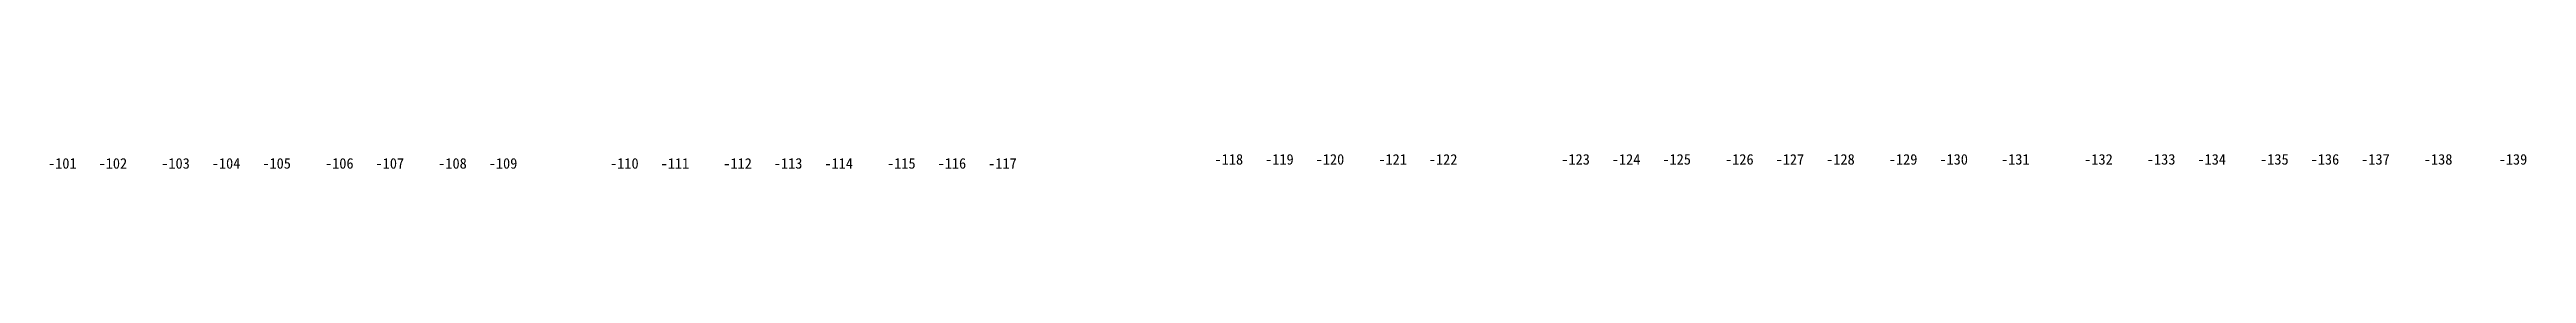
# Model space of a CAD drawing. Header units: millimetres. Extents: x -248992 to 1906102, y -24098 to 332602.
# Drawn here: x -220715 to -98200, y 302836 to 303559 of the extents above; entities that cross this region are included whole.
import ezdxf
from ezdxf.enums import TextEntityAlignment as Align

# ---------------------------------------------------------------- set-up
doc = ezdxf.new("R2010")
doc.units = ezdxf.units.MM
doc.header["$LTSCALE"] = 100
doc.layers.add('a_parking_number', color=120, linetype='Continuous')
doc.styles.add('华文细黑', font='STXIHEI.TTF')

msp = doc.modelspace()

# ---------------------------------------------------------------- texts
at = {"layer": 'a_parking_number', "style": '华文细黑'}
for s, p in [('-101', (-220083.1, 303100)), ('-102', (-217583.1, 303100)), ('-103', (-214483.1, 303100)), ('-104', (-211983.1, 303100)), ('-105', (-209483.1, 303100)), ('-106', (-206383.1, 303100)), ('-107', (-203883.1, 303100)), ('-108', (-200783.1, 303100)), ('-109', (-198283.1, 303100, 0)), ('-110', (-192283.1, 303100, 0)), ('-111', (-189783.1, 303100, 0)), ('-112', (-186683.1, 303100, 0)), ('-113', (-184183.1, 303100, 0)), ('-114', (-181683.1, 303100, 0)), ('-115', (-178583.1, 303100, 0)), ('-116', (-176083.1, 303100, 0)), ('-117', (-173583.1, 303100, 0)), ('-118', (-162383.1, 303300, 0)), ('-119', (-159883.1, 303300, 0)), ('-120', (-157383.1, 303300, 0)), ('-121', (-154283.1, 303300, 0)), ('-122', (-151783.1, 303300, 0)), ('-123', (-145233.1, 303300, 0)), ('-124', (-142733.1, 303300, 0)), ('-125', (-140233.1, 303300, 0)), ('-126', (-137133.1, 303300, 0)), ('-127', (-134633.1, 303300, 0)), ('-128', (-132133.1, 303300, 0)), ('-129', (-129033.1, 303300, 0)), ('-130', (-126533.1, 303300, 0)), ('-131', (-123483.1, 303300, 0)), ('-132', (-119368.1, 303300, 0)), ('-133', (-116268.1, 303300, 0)), ('-134', (-113768.1, 303300, 0)), ('-135', (-110668.1, 303300, 0)), ('-136', (-108168.1, 303300, 0)), ('-137', (-105668.1, 303300, 0)), ('-138', (-102568.1, 303300, 0)), ('-139', (-98868.1, 303300, 0))]:
    msp.add_text(s, height=520, dxfattribs=at).set_placement(p, align=Align.MIDDLE)

doc.saveas('drawing.dxf')
